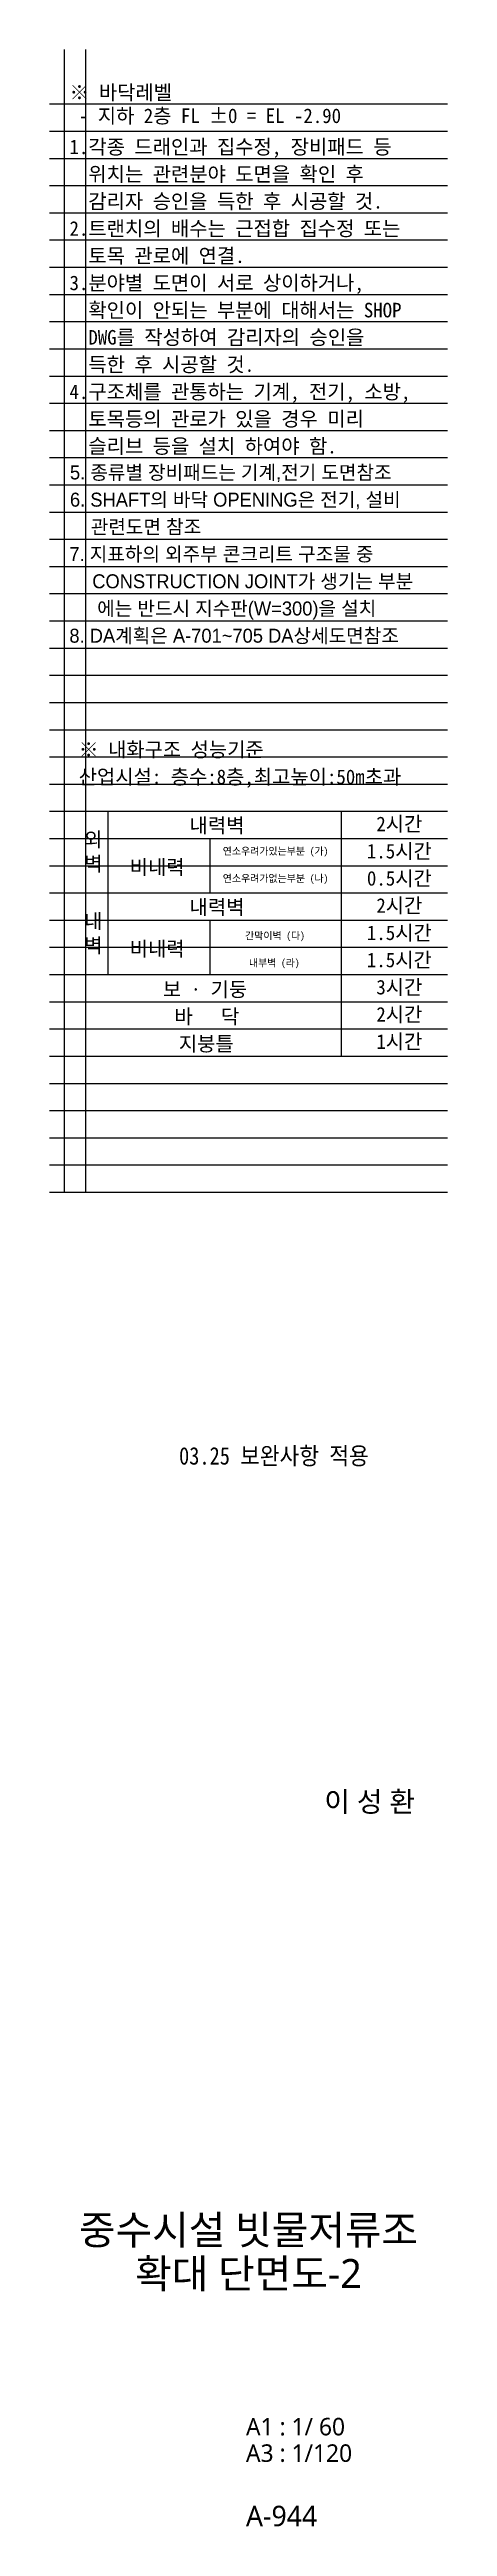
# Model space of a CAD drawing. Header units: inches. Extents: x 224105 to 519834, y 3350 to 70638.
# Drawn here: x 515739 to 519834, y 5181 to 30674 of the extents above; entities that cross this region are included whole.
import ezdxf
from ezdxf.enums import TextEntityAlignment as Align

# ---------------------------------------------------------------- set-up
doc = ezdxf.new("R2010")
doc.units = ezdxf.units.IN
doc.header["$MEASUREMENT"] = 0
doc.layers.get('0').update_dxf_attribs({"linetype": 'CONTINUOUS'})
for name, color, linetype, lineweight in [('A-BORD-TEXT', 3, 'CONTINUOUS', 25), ('A-MKXS-TEXT1', 3, 'CONTINUOUS', 25), ('A-MKXX-NAME', 3, 'CONTINUOUS', 25), ('A-XXXX-TXT1', 3, 'CONTINUOUS', 25), ('A-XXXX-TXT2', 3, 'CONTINUOUS', 25)]:
    doc.layers.add(name, color=color, linetype=linetype, lineweight=lineweight)
doc.layers.add('A-XXXX-NPLT', color=144, linetype='CONTINUOUS', plot=False)
doc.layers.add('T', color=3, linetype='CONTINUOUS')
doc.styles.add('돋움체', font='')
doc.styles.add('돋음', font='')
doc.styles.add('맑은 고딕', font='malgun.ttf')
doc.styles.add('맑은고딕', font='malgun.ttf')
doc.styles.get('돋움체').set_extended_font_data('DotumChe')
doc.styles.get('돋음').set_extended_font_data('Dotum')

msp = doc.modelspace()

# ---------------------------------------------------------------- texts
at = {"layer": 'A-BORD-TEXT', "style": '맑은고딕'}
msp.add_text('이 성 환', height=210, dxfattribs=at).set_placement((519499.4, 12535.3), align=Align.RIGHT)
for s, p in [('중수시설 빗물저류조', (517786.5, 8233.5)), ('확대 단면도-2', (517786.5, 7783.5))]:
    msp.add_text(s, height=300, dxfattribs=at).set_placement(p, align=Align.MIDDLE_CENTER)
at = {"layer": 'A-MKXS-TEXT1', "style": '돋움체', "width": 0.9}
msp.add_text('03.25 보완사항 적용', height=180, dxfattribs=at).set_placement((517071.9, 16199.8), align=Align.MIDDLE_LEFT)
at = {"layer": 'A-MKXX-NAME', "style": '돋움체'}
for s, p in [('※ 바닥레벨', (515944.7, 30156.8)), (' - 지하 2층 FL %%P0 = EL -2.90', (515944.7, 29916.8))]:
    msp.add_text(s, height=150, dxfattribs=at).set_placement(p)
at = {"layer": 'A-XXXX-TXT1', "style": '맑은고딕'}
for s, height, p in [('A1 : 1/ 60', 180, (517760.7, 6118.1)), ('A3 : 1/120', 180, (517760.7, 5846)), ('A-944', 210, (517760.7, 5183.9))]:
    msp.add_text(s, height=height, dxfattribs=at).set_placement(p)
at = {"layer": 'A-XXXX-TXT2', "style": '돋움체'}
for s, p in [('1.각종 드래인과 집수정, 장비패드 등', (515944.7, 29671.8)), ('  위치는 관련분야 도면을 확인 후', (515944.7, 29391.8)), ('  감리자 승인을 득한 후 시공할 것.', (515944.7, 29111.8)), ('2.트랜치의 배수는 근접합 집수정 또는', (515944.7, 28831.8)), ('  토목 관로에 연결.', (515944.7, 28551.8)), ('3.분야별 도면이 서로 상이하거나, ', (515944.7, 28271.8)), ('  확인이 안되는 부분에 대해서는 SHOP', (515944.7, 27991.8)), ('  DWG를 작성하여 감리자의 승인을', (515944.7, 27711.8)), ('  득한 후 시공할 것.', (515944.7, 27431.8)), ('4.구조체를 관통하는 기계, 전기, 소방,', (515944.7, 27151.8)), ('  토목등의 관로가 있을 경우 미리', (515944.7, 26871.8)), ('  슬리브 등을 설치 하여야 함.', (515944.7, 26591.8)), ('※ 내화구조 성능기준', (516039, 23468.5)), ('산업시설: 층수:8층,최고높이:50m초과', (516039, 23188.5))]:
    msp.add_text(s, height=150, dxfattribs=at).set_placement(p, align=Align.MIDDLE_LEFT)
for s, height, p in [('내력벽', 150, (517462, 22688.5)), ('2시간', 150, (519339, 22703.5)), ('연소우려가있는부분 (가)', 75, (518064.6, 22423.5)), ('1.5시간', 150, (519339, 22423.5)), ('비내력', 150, (516847, 22258.5)), ('연소우려가없는부분 (나)', 75, (518064.6, 22143.5)), ('0.5시간', 150, (519339, 22143.5)), ('내력벽', 150, (517462, 21848.5)), ('2시간', 150, (519339, 21863.5)), ('1.5시간', 150, (519339, 21583.5)), ('비내력', 150, (516847, 21418.5)), ('간막이벽 (다)', 75, (518058.8, 21553.5)), ('내부벽 (라)', 75, (518051.6, 21273.5)), ('1.5시간', 150, (519339, 21303.5)), ('보 · 기둥', 150, (517338.9, 21001)), ('3시간', 150, (519339, 21023.5)), ('바   닥', 150, (517357.9, 20721)), ('2시간', 150, (519339, 20743.5)), ('지붕틀', 150, (517352.2, 20441)), ('1시간', 150, (519339, 20463.5))]:
    msp.add_text(s, height=height, dxfattribs=at).set_placement(p, align=Align.MIDDLE_CENTER)
at = {"layer": 'A-XXXX-TXT2', "char_height": 150, "attachment_point": 5, "style": '맑은 고딕'}
for s, width, insert in [('{\\fDotumChe|b0|i0|c129|p49;외\\P벽}', 996.018, (516188.7, 22410.9)), ('{\\fDotumChe|b0|i0|c129|p49;내\\P벽}', 1000, (516189, 21570.9))]:
    msp.add_mtext_dynamic_manual_height_columns(s, width=width, gutter_width=5000, heights=[0], dxfattribs=dict(at, insert=insert))
at = {"layer": 'T', "style": '돋음'}
for s, p in [('5. 종류별 장비패드는 기계,전기 도면참조', (515949, 26248.8)), ('6. SHAFT의 바닥 OPENING은 전기, 설비', (515949, 25968.8)), ('   관련도면 참조', (516005.9, 25688.8)), ('7. 지표하의 외주부 콘크리트 구조물 중 ', (515943.1, 25408.8)), ('   CONSTRUCTION JOINT가 생기는 부분', (516021.7, 25128.8)), ('에는 반드시 지수판(W=300)을 설치', (516229.2, 24848.8)), ('8. DA계획은 A-701~705 DA상세도면참조 ', (515943.1, 24568.8))]:
    msp.add_text(s, height=144, dxfattribs=at).set_placement(p)

# ---------------------------------------------------------------- blocks, each defined once
blk = doc.blocks.new('NOTE')
at = {"layer": 'A-XXXX-NPLT'}
for p, q in [((1010659.8, 179732.7), (1010659.8, 175812.7)), ((1010734.1, 175812.7), (1010734.1, 179732.7)), ((1010609.8, 179546.1), (1011974.8, 179546.1)), ((1010609.8, 179452.7), (1011974.8, 179452.7)), ((1010609.8, 179359.4), (1011974.8, 179359.4)), ((1010609.8, 179266.1), (1011974.8, 179266.1)), ((1010609.8, 179172.7), (1011974.8, 179172.7)), ((1010609.8, 179079.4), (1011974.8, 179079.4)), ((1010609.8, 178986.1), (1011974.8, 178986.1)), ((1010609.8, 178892.7), (1011974.8, 178892.7)), ((1010609.8, 178799.4), (1011974.8, 178799.4)), ((1010609.8, 178706.1), (1011974.8, 178706.1)), ((1010609.8, 178612.7), (1011974.8, 178612.7)), ((1010609.8, 178519.4), (1011974.8, 178519.4)), ((1010609.8, 178426.1), (1011974.8, 178426.1)), ((1010609.8, 178332.7), (1011974.8, 178332.7)), ((1010609.8, 178239.4), (1011974.8, 178239.4)), ((1010609.8, 178146.1), (1011974.8, 178146.1)), ((1010609.8, 178052.7), (1011974.8, 178052.7)), ((1010609.8, 177959.4), (1011974.8, 177959.4)), ((1010609.8, 177866.1), (1011974.8, 177866.1)), ((1010609.8, 177772.7), (1011974.8, 177772.7)), ((1010609.8, 177679.4), (1011974.8, 177679.4)), ((1010609.8, 177586.1), (1011974.8, 177586.1)), ((1010609.8, 177492.7), (1011974.8, 177492.7)), ((1010609.8, 177399.4), (1011974.8, 177399.4)), ((1010609.8, 177306.1), (1011974.8, 177306.1)), ((1010609.8, 177212.7), (1011974.8, 177212.7)), ((1010609.8, 177119.4), (1011974.8, 177119.4)), ((1010609.8, 177026.1), (1011974.8, 177026.1)), ((1010609.8, 176932.7), (1011974.8, 176932.7)), ((1010609.8, 176839.4), (1011974.8, 176839.4)), ((1010609.8, 176746.1), (1011974.8, 176746.1)), ((1010609.8, 176652.7), (1011974.8, 176652.7)), ((1010609.8, 176559.4), (1011974.8, 176559.4)), ((1010609.8, 176466.1), (1011974.8, 176466.1)), ((1010609.8, 176372.7), (1011974.8, 176372.7)), ((1010609.8, 176279.4), (1011974.8, 176279.4)), ((1010609.8, 176186.1), (1011974.8, 176186.1)), ((1010609.8, 176092.7), (1011974.8, 176092.7)), ((1010609.8, 175999.4), (1011974.8, 175999.4)), ((1010609.8, 175906.1), (1011974.8, 175906.1)), ((1010609.8, 175812.7), (1011974.8, 175812.7))]:
    blk.add_line(p, q, dxfattribs=at)

# ---------------------------------------------------------------- linework, layer by layer
for points in [[(516039, 22833.5), (519834, 22833.5)], [(516339, 22833.5), (516339, 21153.5)], [(518739, 22833.5), (518739, 20313.5)], [(516339, 22553.5), (519834, 22553.5)], [(517389, 22553.5), (517389, 21993.5)], [(517389, 22273.5), (519834, 22273.5)], [(516039, 21993.5), (519834, 21993.5)], [(516339, 21713.5), (519834, 21713.5)], [(517389, 21713.5), (517389, 21153.5)], [(517389, 21433.5), (519834, 21433.5)], [(516039, 21153.5), (519834, 21153.5)], [(516039, 20873.5), (519834, 20873.5)], [(516039, 20593.5), (519834, 20593.5)], [(516039, 20313.5), (519834, 20313.5)]]:
    msp.add_lwpolyline(points)

# ---------------------------------------------------------------- block references
at = {"layer": 'A-XXXX-TXT1', "xscale": 3, "yscale": 3, "zscale": 3}
msp.add_blockref('NOTE', (-2516090.4, -508524.7), dxfattribs=at)

msp.set_redraw_order([(e.dxf.handle, doc.entitydb.next_handle()) for e in msp.query("TEXT MTEXT ATTDEF DIMENSION ARC_DIMENSION")])  # texts and dimensions are drawn at this point

doc.saveas('drawing.dxf')
